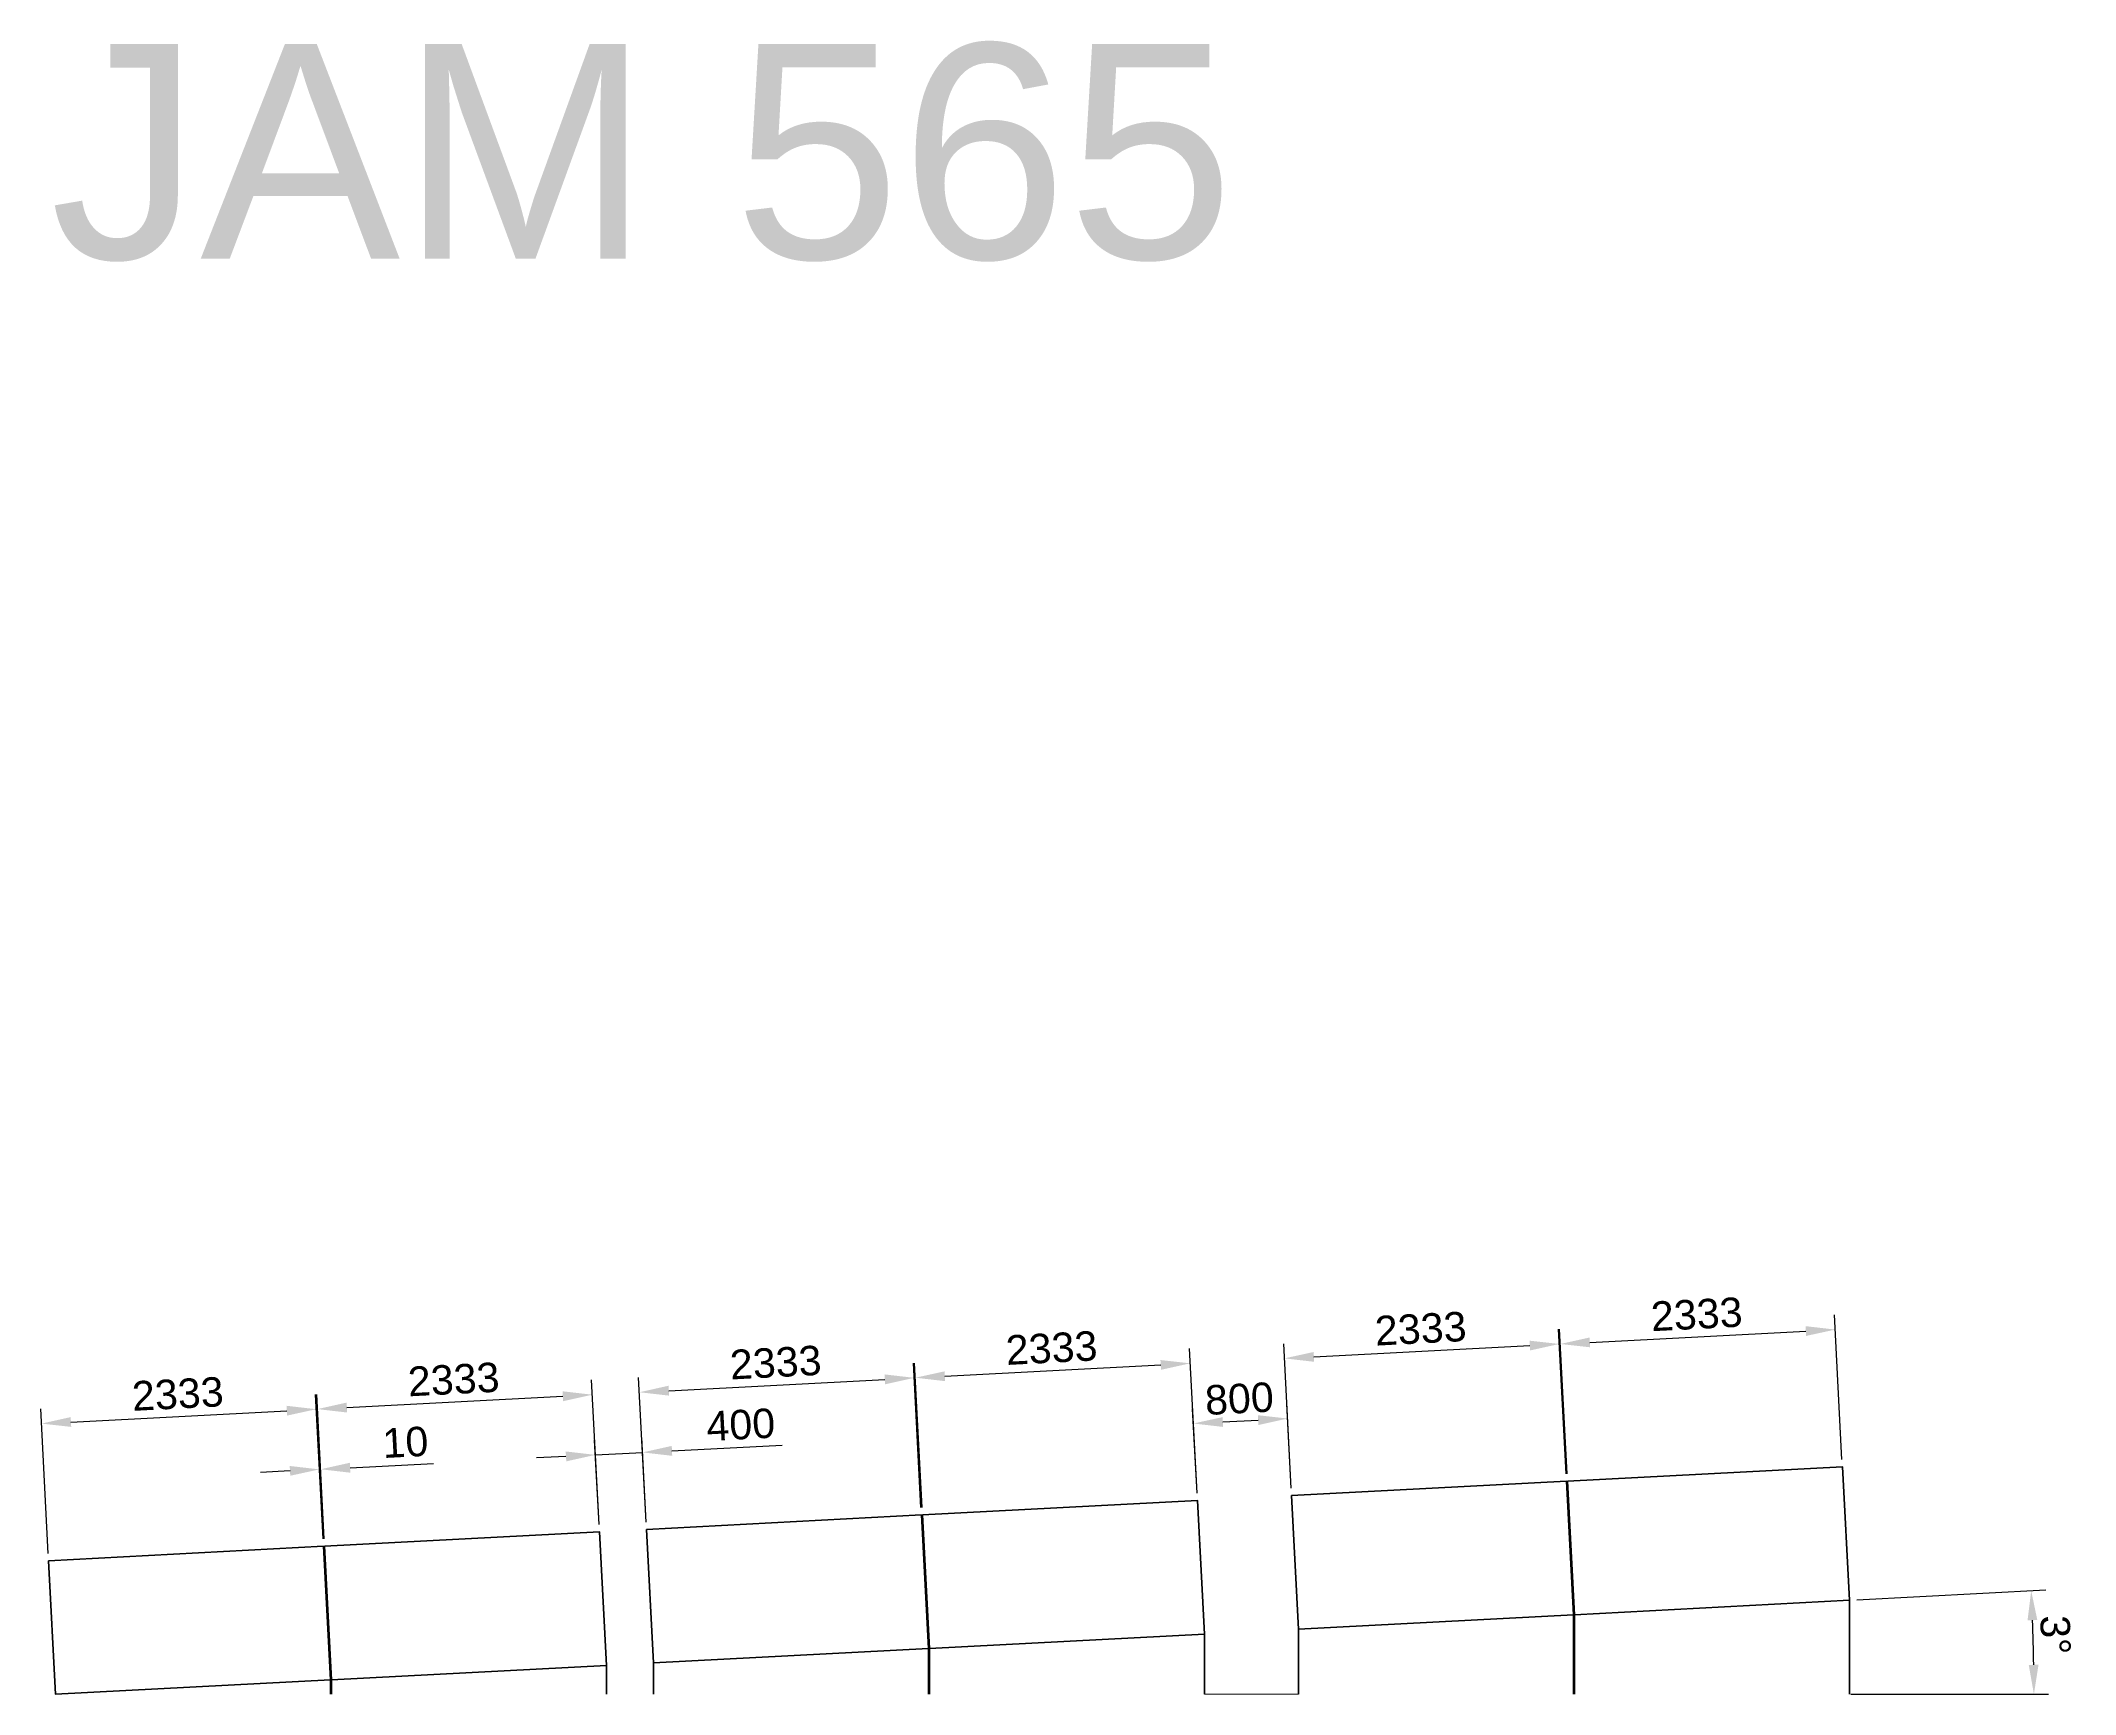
# Model space of a CAD drawing. Header units: millimetres. Extents: x -735047 to 1918431, y -1621985 to 747622.
# Drawn here: x 1318320 to 1335569, y -780711 to -766695 of the extents above; entities that cross this region are included whole.
import ezdxf

# ---------------------------------------------------------------- set-up
doc = ezdxf.new("R2010")
doc.units = ezdxf.units.MM
for name, color, linetype, lineweight in [('SOL-BUILDING_OUTLINE', 1, 'Continuous', 30), ('SOL-DIM', 7, 'Continuous', 18), ('SOL-PV MODULES', 5, 'Continuous', 40)]:
    doc.layers.add(name, color=color, linetype=linetype, lineweight=lineweight)
doc.styles.get("Standard").update_dxf_attribs({"font": 'arial.ttf'})
doc.dimstyles.new('Annotative', dxfattribs={"dimscale": 0, "dimtxt": 2.5, "dimasz": 2.5, "dimexe": 1.25, "dimexo": 0.625, "dimtad": 1, "dimtxsty": 'Standard', "dimcen": 2.5, "dimadec": 0, "dimazin": 0, "dimtfac": 1, "dimtmove": 0, "dimatfit": 3, "dimfxl": 1, "dimarcsym": 0})

# ---------------------------------------------------------------- blocks, each defined once
blk = doc.blocks.new('*D79')
at = {"layer": 'Defpoints', "color": 0, "transparency": 16777216}
for p in [(1320656, -778295), (1320717, -779457), (1318388, -779579)]:
    blk.add_point(p, dxfattribs=at)
at = {"layer": 'SOL-DIM', "color": 0, "lineweight": -2, "transparency": 16777216}
for p, q in [((1320714, -779394), (1320650, -778170)), ((1318384, -779517), (1318320, -778292)), ((1318576, -778404), (1320407, -778308))]:
    blk.add_line(p, q, dxfattribs=at)
at = {"layer": 'SOL-DIM', "color": 0, "transparency": 16777216}
for points in [[(1318574, -778362), (1318579, -778445), (1318327, -778417)], [(1320405, -778266), (1320409, -778349), (1320656, -778295)]]:
    blk.add_solid(points, dxfattribs=at)
at = {"layer": 'SOL-DIM', "color": 0, "transparency": 16777216, "insert": (1319482, -778166), "char_height": 250, "attachment_point": 5, "rotation": 3}
blk.add_mtext('2333', dxfattribs=at)
blk = doc.blocks.new('*D80')
at = {"layer": 'Defpoints', "color": 0, "transparency": 16777216}
for p in [(1320693, -778804), (1320717, -779457), (1320727, -779456)]:
    blk.add_point(p, dxfattribs=at)
at = {"layer": 'SOL-DIM', "color": 0, "lineweight": -2, "transparency": 16777216}
for p, q in [((1320714, -779394), (1320677, -778680)), ((1320724, -779394), (1320687, -778679)), ((1320943, -778791), (1321651, -778754)), ((1320434, -778818), (1320184, -778831)), ((1320683, -778805), (1320693, -778804))]:
    blk.add_line(p, q, dxfattribs=at)
at = {"layer": 'SOL-DIM', "color": 0, "transparency": 16777216}
for points in [[(1320431, -778776), (1320436, -778859), (1320683, -778805)], [(1320941, -778749), (1320945, -778833), (1320693, -778804)]]:
    blk.add_solid(points, dxfattribs=at)
at = {"layer": 'SOL-DIM', "color": 0, "transparency": 16777216, "insert": (1321412, -778576), "char_height": 250, "attachment_point": 5, "rotation": 3}
blk.add_mtext('10', dxfattribs=at)
blk = doc.blocks.new('*D81')
at = {"layer": 'Defpoints', "color": 0, "transparency": 16777216}
for p in [(1322996, -778172), (1320727, -779456), (1323057, -779334)]:
    blk.add_point(p, dxfattribs=at)
at = {"layer": 'SOL-DIM', "color": 0, "lineweight": -2, "transparency": 16777216}
for p, q in [((1323054, -779272), (1322990, -778047)), ((1320724, -779394), (1320660, -778169)), ((1320916, -778281), (1322747, -778185))]:
    blk.add_line(p, q, dxfattribs=at)
at = {"layer": 'SOL-DIM', "color": 0, "transparency": 16777216}
for points in [[(1320914, -778239), (1320918, -778323), (1320666, -778294)], [(1322744, -778143), (1322749, -778227), (1322996, -778172)]]:
    blk.add_solid(points, dxfattribs=at)
at = {"layer": 'SOL-DIM', "color": 0, "transparency": 16777216, "insert": (1321821, -778043), "char_height": 250, "attachment_point": 5, "rotation": 3}
blk.add_mtext('2333', dxfattribs=at)
blk = doc.blocks.new('*D82')
at = {"layer": 'Defpoints', "color": 0, "transparency": 16777216}
for p in [(1323422, -778661), (1323057, -779334), (1323457, -779313)]:
    blk.add_point(p, dxfattribs=at)
at = {"layer": 'SOL-DIM', "color": 0, "lineweight": -2, "transparency": 16777216}
for p, q in [((1323054, -779272), (1323016, -778557)), ((1323453, -779251), (1323416, -778536)), ((1323672, -778648), (1324607, -778599)), ((1322773, -778695), (1322524, -778708)), ((1323023, -778682), (1323422, -778661))]:
    blk.add_line(p, q, dxfattribs=at)
at = {"layer": 'SOL-DIM', "color": 0, "transparency": 16777216}
for points in [[(1323670, -778606), (1323674, -778690), (1323422, -778661)], [(1322771, -778653), (1322776, -778737), (1323023, -778682)]]:
    blk.add_solid(points, dxfattribs=at)
at = {"layer": 'SOL-DIM', "color": 0, "transparency": 16777216, "insert": (1324255, -778427), "char_height": 250, "attachment_point": 5, "rotation": 3}
blk.add_mtext('400', dxfattribs=at)
blk = doc.blocks.new('*D83')
at = {"layer": 'Defpoints', "color": 0, "transparency": 16777216}
for p in [(1325726, -778029), (1325786, -779191), (1323457, -779313)]:
    blk.add_point(p, dxfattribs=at)
at = {"layer": 'SOL-DIM', "color": 0, "lineweight": -2, "transparency": 16777216}
for p, q in [((1325783, -779129), (1325719, -777904)), ((1323453, -779251), (1323389, -778026)), ((1323645, -778138), (1325476, -778042))]:
    blk.add_line(p, q, dxfattribs=at)
at = {"layer": 'SOL-DIM', "color": 0, "transparency": 16777216}
for points in [[(1325474, -778000), (1325478, -778084), (1325726, -778029)], [(1323643, -778096), (1323648, -778180), (1323396, -778151)]]:
    blk.add_solid(points, dxfattribs=at)
at = {"layer": 'SOL-DIM', "color": 0, "transparency": 16777216, "insert": (1324551, -777900), "char_height": 250, "attachment_point": 5, "rotation": 3}
blk.add_mtext('2333', dxfattribs=at)
blk = doc.blocks.new('*D84')
at = {"layer": 'Defpoints', "color": 0, "transparency": 16777216}
for p in [(1328891, -778374), (1328126, -779069), (1328925, -779027)]:
    blk.add_point(p, dxfattribs=at)
at = {"layer": 'SOL-PV MODULES', "color": 0, "lineweight": -2, "transparency": 16777216}
for p, q in [((1328922, -778964), (1328884, -778250)), ((1328123, -779006), (1328086, -778291)), ((1328342, -778403), (1328641, -778388))]:
    blk.add_line(p, q, dxfattribs=at)
at = {"layer": 'SOL-PV MODULES', "color": 0, "transparency": 16777216}
for points in [[(1328340, -778362), (1328344, -778445), (1328092, -778416)], [(1328639, -778346), (1328643, -778429), (1328891, -778374)]]:
    blk.add_solid(points, dxfattribs=at)
at = {"layer": 'SOL-PV MODULES', "color": 0, "transparency": 16777216, "insert": (1328482, -778206), "char_height": 250, "attachment_point": 5, "rotation": 3}
blk.add_mtext('800', dxfattribs=at)
blk = doc.blocks.new('*D85')
at = {"layer": 'Defpoints', "color": 0, "transparency": 16777216}
for p in [(1328065, -777906), (1328126, -779069), (1325796, -779191)]:
    blk.add_point(p, dxfattribs=at)
at = {"layer": 'SOL-PV MODULES', "color": 0, "lineweight": -2, "transparency": 16777216}
for p, q in [((1325793, -779128), (1325729, -777904)), ((1325985, -778015), (1327816, -777919)), ((1328123, -779006), (1328059, -777781))]:
    blk.add_line(p, q, dxfattribs=at)
at = {"layer": 'SOL-PV MODULES', "color": 0, "transparency": 16777216}
for points in [[(1327813, -777878), (1327818, -777961), (1328065, -777906)], [(1325983, -777974), (1325987, -778057), (1325736, -778028)]]:
    blk.add_solid(points, dxfattribs=at)
at = {"layer": 'SOL-PV MODULES', "color": 0, "transparency": 16777216, "insert": (1326890, -777777), "char_height": 250, "attachment_point": 5, "rotation": 3}
blk.add_mtext('2333', dxfattribs=at)
blk = doc.blocks.new('*D74')
at = {"layer": 'Defpoints', "color": 0, "transparency": 16777216}
for p in [(1331194, -777742), (1331255, -778905), (1328925, -779027)]:
    blk.add_point(p, dxfattribs=at)
at = {"layer": 'SOL-PV MODULES', "color": 0, "lineweight": -2, "transparency": 16777216}
for p, q in [((1328922, -778964), (1328858, -777740)), ((1331252, -778842), (1331187, -777617)), ((1329114, -777851), (1330944, -777755))]:
    blk.add_line(p, q, dxfattribs=at)
at = {"layer": 'SOL-PV MODULES', "color": 0, "transparency": 16777216}
for points in [[(1330942, -777714), (1330947, -777797), (1331194, -777742)], [(1329112, -777810), (1329116, -777893), (1328864, -777864)]]:
    blk.add_solid(points, dxfattribs=at)
at = {"layer": 'SOL-PV MODULES', "color": 0, "transparency": 16777216, "insert": (1330019, -777613), "char_height": 250, "attachment_point": 5, "rotation": 3}
blk.add_mtext('2333', dxfattribs=at)
blk = doc.blocks.new('*D75')
at = {"layer": 'Defpoints', "color": 0, "transparency": 16777216}
for p in [(1333534, -777620), (1333595, -778782), (1331265, -778904)]:
    blk.add_point(p, dxfattribs=at)
at = {"layer": 'SOL-PV MODULES', "color": 0, "lineweight": -2, "transparency": 16777216}
for p, q in [((1333591, -778720), (1333527, -777495)), ((1331262, -778842), (1331197, -777617)), ((1331454, -777729), (1333284, -777633))]:
    blk.add_line(p, q, dxfattribs=at)
at = {"layer": 'SOL-PV MODULES', "color": 0, "transparency": 16777216}
for points in [[(1331451, -777687), (1331456, -777770), (1331204, -777742)], [(1333282, -777591), (1333286, -777674), (1333534, -777620)]]:
    blk.add_solid(points, dxfattribs=at)
at = {"layer": 'SOL-PV MODULES', "color": 0, "transparency": 16777216, "insert": (1332359, -777491), "char_height": 250, "attachment_point": 5, "rotation": 3}
blk.add_mtext('2333', dxfattribs=at)
blk = doc.blocks.new('*D76')
at = {"layer": 'Defpoints', "color": 0, "transparency": 16777216}
for p in [(1333654, -779914), (1331324, -780037), (1335215, -780419), (1318447, -780711), (1333604, -780711)]:
    blk.add_point(p, dxfattribs=at)
at = {"layer": 'SOL-PV MODULES', "color": 0, "lineweight": -2, "transparency": 16777216}
for p, q in [((1333716, -779911), (1335319, -779827)), ((1333667, -780711), (1335343, -780711))]:
    blk.add_line(p, q, dxfattribs=at)
blk.add_arc((1318447, -780711), 16771, 0.8541, 2.1459, dxfattribs=at)
at = {"layer": 'SOL-PV MODULES', "color": 0, "transparency": 16777216}
for points in [[(1335164, -780085), (1335247, -780082), (1335195, -779834)], [(1335257, -780461), (1335174, -780462), (1335218, -780711)]]:
    blk.add_solid(points, dxfattribs=at)
at = {"layer": 'SOL-PV MODULES', "color": 0, "transparency": 16777216, "insert": (1335400, -780208), "char_height": 250, "attachment_point": 5, "rotation": 271.7}
blk.add_mtext('3°', dxfattribs=at)

msp = doc.modelspace()

# ---------------------------------------------------------------- linework, layer by layer
at = {"layer": 'SOL-DIM'}
msp.add_line((1328185.583, -780711.428), (1328984.486, -780711.428), dxfattribs=at)
at = {"layer": 'SOL-PV MODULES', "color": 7, "true_color": 0xffffff}
for p, q in [((1333654.078, -779911.839), (1333654.078, -780711.428)), ((1328984.486, -780159.179), (1328984.486, -780711.428)), ((1331314.289, -780034.462), (1331314.289, -780711.428)), ((1331324.275, -780033.939), (1331324.275, -780711.428)), ((1325845.794, -780323.671), (1325845.794, -780711.428)), ((1325855.78, -780323.147), (1325855.78, -780711.428)), ((1328185.583, -780201.047), (1328185.583, -780711.428)), ((1323116.539, -780466.705), (1323116.539, -780711.428)), ((1323515.991, -780445.77), (1323515.991, -780711.428)), ((1320776.75, -780589.328), (1320776.75, -780711.428)), ((1320786.736, -780588.805), (1320786.736, -780711.428))]:
    msp.add_line(p, q, dxfattribs=at)
at = {"layer": 'SOL-PV MODULES'}
for points in [[(1331264.926, -778904.11), (1333594.729, -778782.01), (1333654.078, -779914.456), (1331324.275, -780036.555)], [(1328925.137, -779026.733), (1331254.94, -778904.633), (1331314.289, -780037.079), (1328984.486, -780159.179)], [(1325796.431, -779190.701), (1328126.234, -779068.602), (1328185.583, -780201.047), (1325855.78, -780323.147)], [(1323456.642, -779313.324), (1325786.445, -779191.225), (1325845.794, -780323.671), (1323515.991, -780445.77)], [(1318387.599, -779578.982), (1320717.401, -779456.882), (1320776.75, -780589.328), (1318446.947, -780711.428)], [(1320727.388, -779456.359), (1323057.19, -779334.259), (1323116.539, -780466.705), (1320786.736, -780588.805)]]:
    msp.add_lwpolyline(points, close=True, dxfattribs=at)

# ---------------------------------------------------------------- texts
at = {"layer": 'SOL-BUILDING_OUTLINE', "color": 4}
msp.add_text('JAM 565', height=1820.9338, dxfattribs=at).set_placement((1318400.028, -768543.288))

# ---------------------------------------------------------------- dimensions: what is measured, and where the dimension line sits
at = {"layer": 'SOL-DIM'}
for p1, p2, picture, middle in [((1323456.642, -779313.324), (1325786.445, -779191.225), '*D83', (1324550.672, -777899.963)), ((1320727.388, -779456.359), (1323057.19, -779334.259), '*D81', (1321821.417, -778042.997)), ((1318387.599, -779578.982), (1320717.401, -779456.882), '*D79', (1319481.628, -778165.62))]:
    dim = msp.add_aligned_dim(p1=p1, p2=p2, distance=1163.939, dimstyle='Annotative', dxfattribs=at)
    dim.commit()
    dim.dimension.update_dxf_attribs({"geometry": picture, "text_midpoint": middle})
for base, p1, p2, picture, middle in [((1323422.458, -778661.052), (1323057.19, -779334.259), (1323456.642, -779313.324), '*D82', (1324254.632, -778427.035)), ((1320693.203, -778804.086), (1320717.401, -779456.882), (1320727.388, -779456.359), '*D80', (1321411.618, -778576.031))]:
    dim = msp.add_linear_dim(base=base, p1=p1, p2=p2, angle=3, dimstyle='Annotative', dxfattribs=at)
    dim.commit()
    dim.dimension.update_dxf_attribs({"geometry": picture, "text_midpoint": middle})
at = {"layer": 'SOL-PV MODULES', "color": 7, "true_color": 0xffffff}
for base, p1, p2, picture, middle in [((1333533.813, -777619.666), (1331264.926, -778904.11), (1333594.729, -778782.01), '*D75', (1332358.956, -777490.748)), ((1331194.024, -777742.289), (1328925.137, -779026.733), (1331254.94, -778904.633), '*D74', (1330019.167, -777613.371)), ((1328065.318, -777906.257), (1325796.431, -779190.701), (1328126.234, -779068.602), '*D85', (1326890.461, -777777.34)), ((1328890.953, -778374.46), (1328126.234, -779068.602), (1328925.137, -779026.733), '*D84', (1328481.55, -778205.512))]:
    dim = msp.add_linear_dim(base=base, p1=p1, p2=p2, angle=3, dimstyle='Annotative', dxfattribs=at)
    dim.commit()
    dim.dimension.update_dxf_attribs({"geometry": picture, "text_midpoint": middle})
dim = msp.add_angular_dim_2l(base=(1335214.947, -780418.741), line1=((1333654.078, -779914.456), (1331324.275, -780036.555)), line2=((1318446.947, -780711.428), (1333604.147, -780711.428)), dimstyle='Annotative', dxfattribs=at)
dim.commit()
dim.dimension.update_dxf_attribs({"geometry": '*D76', "text_midpoint": (1335210.12, -780213.919), "dimtype": 162})

doc.saveas('drawing.dxf')
